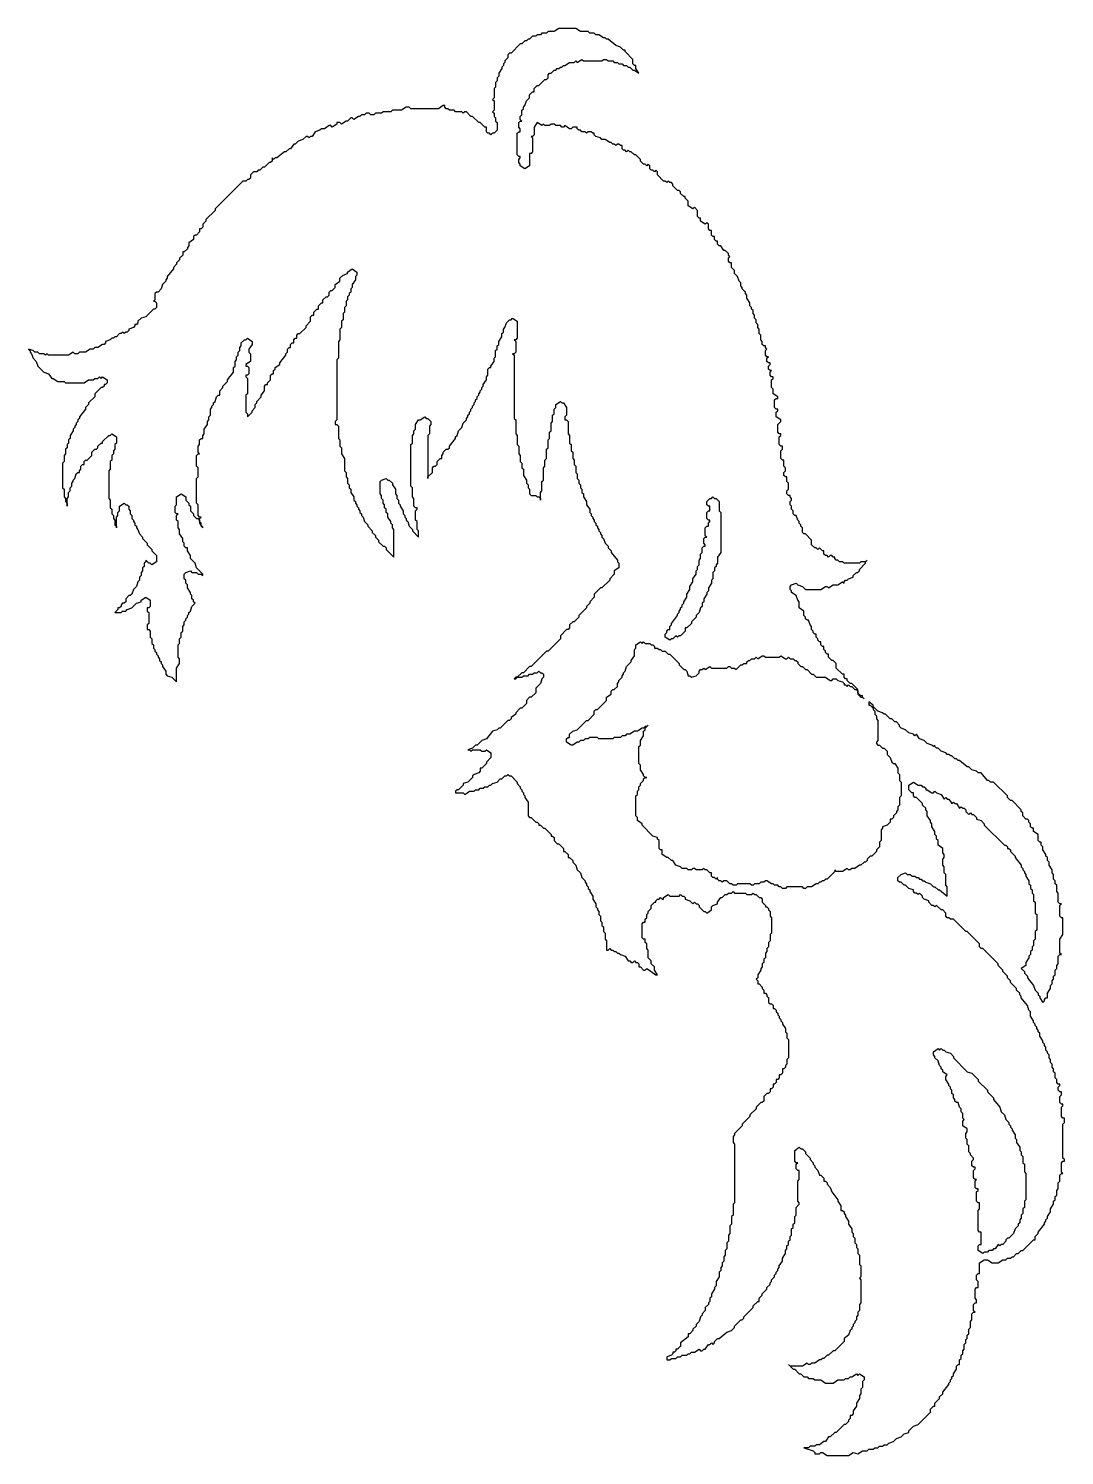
# Model space of a CAD drawing. Header units: millimetres. Extents: x 17.3 to 58, y 17.8 to 73.9.
import ezdxf

# ---------------------------------------------------------------- set-up
doc = ezdxf.new("R2010")
doc.units = ezdxf.units.MM
doc.layers.add('FILL_HAIR', color=7, linetype='Continuous')

msp = doc.modelspace()

# ---------------------------------------------------------------- linework, layer by layer
at = {"layer": 'FILL_HAIR'}
for points in [[(38.117, 73.879), (37.935, 73.758), (37.693, 73.758), (37.632, 73.697), (37.45, 73.697), (37.39, 73.636), (37.268, 73.636), (37.208, 73.576), (37.087, 73.576), (36.965, 73.455), (36.905, 73.455), (36.844, 73.394), (36.784, 73.394), (36.662, 73.273), (36.602, 73.273), (36.238, 72.909), (36.178, 72.909), (36.117, 72.848), (36.117, 72.727), (35.996, 72.606), (35.996, 72.545), (35.935, 72.485), (35.935, 72.424), (35.875, 72.364), (35.875, 72.303), (35.753, 72.121), (35.753, 72), (35.693, 71.939), (35.693, 71.818), (35.632, 71.758), (35.632, 71.576), (35.572, 71.515), (35.572, 71.152), (35.511, 71.091), (35.572, 71.03), (35.572, 70.667), (35.511, 70.606), (35.572, 70.545), (35.572, 70.424), (35.632, 70.364), (35.632, 70.242), (35.693, 70.182), (35.693, 69.879), (35.572, 69.758), (35.511, 69.758), (35.45, 69.697), (35.39, 69.758), (35.329, 69.758), (35.269, 69.818), (35.269, 70), (35.208, 70), (35.026, 70.182), (34.966, 70.182), (34.723, 70.424), (34.663, 70.424), (34.481, 70.606), (34.42, 70.606), (34.36, 70.545), (34.299, 70.606), (34.057, 70.606), (33.996, 70.667), (33.814, 70.667), (33.754, 70.727), (33.693, 70.727), (33.632, 70.788), (33.632, 70.848), (33.572, 70.848), (33.39, 70.727), (32.299, 70.727), (32.239, 70.788), (32.117, 70.788), (31.936, 70.667), (31.572, 70.667), (31.511, 70.606), (31.209, 70.606), (31.148, 70.545), (30.906, 70.545), (30.845, 70.485), (30.724, 70.485), (30.663, 70.545), (30.542, 70.545), (30.481, 70.485), (30.36, 70.485), (30.3, 70.424), (30.239, 70.424), (30.057, 70.303), (29.997, 70.364), (29.936, 70.364), (29.815, 70.242), (29.754, 70.242), (29.572, 70.121), (29.512, 70.182), (29.391, 70.182), (29.391, 70.121), (29.209, 70), (29.148, 70.061), (29.088, 70.061), (28.906, 69.939), (28.785, 69.939), (28.724, 69.879), (28.542, 69.818), (28.421, 69.636), (28.36, 69.636), (28.3, 69.576), (28.239, 69.636), (28.179, 69.636), (28.057, 69.515), (27.876, 69.455), (27.754, 69.333), (27.694, 69.333), (27.573, 69.152), (27.512, 69.152), (27.391, 69.03), (27.33, 69.03), (27.027, 68.788), (26.967, 68.788), (26.906, 68.727), (26.845, 68.788), (26.845, 68.667), (26.785, 68.606), (26.724, 68.606), (26.542, 68.424), (26.482, 68.424), (26.361, 68.303), (26.3, 68.303), (26.239, 68.242), (26.118, 68.242), (25.997, 68.121), (25.997, 68), (25.936, 67.939), (25.876, 67.939), (25.815, 67.879), (25.694, 67.879), (24.603, 66.788), (24.603, 66.727), (24.24, 66.364), (24.24, 66.303), (24.119, 66.182), (24.119, 66.061), (24.058, 66), (23.997, 66), (23.997, 65.879), (23.876, 65.758), (23.816, 65.758), (23.755, 65.697), (23.755, 65.576), (23.573, 65.455), (23.573, 65.333), (23.513, 65.273), (23.513, 65.212), (23.391, 65.091), (23.331, 65.091), (23.331, 64.97), (23.21, 64.848), (23.21, 64.788), (23.088, 64.667), (23.088, 64.606), (22.967, 64.485), (22.967, 64.424), (22.725, 64.121), (22.725, 64.061), (22.664, 64), (22.664, 63.939), (22.543, 63.818), (22.482, 63.636), (22.361, 63.515), (22.301, 63.515), (22.24, 63.455), (22.24, 63.212), (22.179, 63.152), (22.24, 63.152), (22.301, 63.091), (22.301, 62.909), (22.24, 62.848), (22.179, 62.848), (21.876, 62.545), (21.695, 62.485), (21.573, 62.364), (21.573, 62.303), (21.513, 62.242), (21.452, 62.242), (21.452, 62.182), (21.392, 62.121), (21.21, 62.061), (21.21, 62), (21.149, 61.939), (21.089, 61.939), (21.028, 61.879), (20.967, 61.939), (20.907, 61.879), (20.846, 61.879), (20.725, 61.758), (20.664, 61.758), (20.604, 61.697), (20.543, 61.697), (20.483, 61.636), (20.301, 61.576), (20.301, 61.515), (20.24, 61.455), (20.18, 61.455), (19.998, 61.333), (19.877, 61.333), (19.816, 61.273), (19.695, 61.273), (19.513, 61.152), (19.271, 61.152), (19.21, 61.091), (19.089, 61.091), (19.028, 61.152), (18.846, 61.03), (18.059, 61.03), (17.998, 61.091), (17.937, 61.03), (17.877, 61.091), (17.695, 61.091), (17.634, 61.152), (17.513, 61.152), (17.453, 61.212), (17.271, 61.273), (17.331, 61.212), (17.331, 61.152), (17.392, 61.091), (17.453, 60.909), (17.574, 60.788), (17.634, 60.606), (17.877, 60.364), (18.059, 60.303), (18.18, 60.121), (18.24, 60.121), (18.422, 60), (18.665, 60), (18.725, 59.939), (19.452, 59.939), (19.634, 60.061), (19.816, 60.061), (19.877, 60.121), (19.998, 60.121), (20.058, 60.182), (20.119, 60.121), (20.18, 60.182), (20.361, 60.061), (20.361, 59.939), (20.301, 59.879), (20.24, 59.879), (20.24, 59.818), (20.18, 59.758), (20.119, 59.758), (19.877, 59.515), (19.877, 59.394), (19.634, 59.152), (19.634, 59.091), (19.513, 58.97), (19.513, 58.909), (19.271, 58.606), (19.271, 58.545), (19.21, 58.485), (19.21, 58.424), (19.149, 58.364), (19.149, 58.303), (19.089, 58.242), (19.089, 58.182), (19.028, 58.121), (19.028, 58.061), (18.907, 57.879), (18.907, 57.758), (18.846, 57.697), (18.846, 57.576), (18.786, 57.515), (18.786, 57.394), (18.725, 57.333), (18.725, 57.152), (18.665, 57.091), (18.665, 56.848), (18.604, 56.788), (18.604, 55.818), (18.665, 55.758), (18.665, 55.455), (18.725, 55.394), (18.725, 55.273), (18.786, 55.212), (18.786, 55.091), (18.786, 55.394), (18.846, 55.455), (18.846, 55.636), (18.907, 55.697), (18.907, 55.818), (18.968, 55.879), (18.968, 56), (19.028, 56.061), (19.028, 56.121), (19.089, 56.182), (19.149, 56.364), (19.21, 56.424), (19.271, 56.424), (19.271, 56.485), (19.331, 56.545), (19.331, 56.667), (19.392, 56.727), (19.452, 56.727), (19.452, 56.848), (19.513, 56.909), (19.574, 56.909), (19.755, 57.091), (19.755, 57.212), (19.877, 57.333), (19.937, 57.333), (19.998, 57.394), (19.998, 57.455), (20.119, 57.576), (20.18, 57.576), (20.18, 57.636), (20.422, 57.879), (20.483, 57.879), (20.543, 57.939), (20.725, 57.818), (20.725, 57.576), (20.664, 57.515), (20.664, 57.333), (20.604, 57.273), (20.604, 57.152), (20.543, 57.091), (20.543, 56.909), (20.483, 56.848), (20.483, 56.545), (20.422, 56.485), (20.422, 55.394), (20.483, 55.333), (20.483, 55.03), (20.543, 54.97), (20.543, 54.788), (20.604, 54.727), (20.604, 54.606), (20.664, 54.545), (20.664, 54.364), (20.725, 54.303), (20.725, 54.242), (20.725, 54.667), (20.786, 54.727), (20.786, 54.848), (20.846, 54.909), (20.846, 55.091), (21.028, 55.212), (21.089, 55.152), (21.149, 55.152), (21.21, 55.091), (21.21, 54.97), (21.27, 54.909), (21.27, 54.788), (21.331, 54.727), (21.331, 54.606), (21.392, 54.545), (21.392, 54.485), (21.452, 54.424), (21.452, 54.364), (21.513, 54.303), (21.513, 54.242), (21.573, 54.182), (21.634, 54), (21.755, 53.879), (21.755, 53.818), (21.937, 53.636), (21.937, 53.576), (22.119, 53.394), (22.119, 53.333), (22.301, 53.152), (22.301, 52.909), (22.119, 52.788), (22.058, 52.848), (21.998, 52.848), (21.876, 52.97), (21.876, 52.909), (21.816, 52.848), (21.816, 52.727), (21.755, 52.667), (21.755, 52.545), (21.695, 52.485), (21.695, 52.364), (21.634, 52.303), (21.634, 52.182), (21.573, 52.121), (21.513, 51.939), (21.392, 51.818), (21.331, 51.636), (21.27, 51.576), (21.21, 51.576), (21.089, 51.455), (21.089, 51.333), (21.028, 51.273), (20.967, 51.273), (20.907, 51.212), (20.907, 51.152), (20.846, 51.091), (20.786, 51.091), (20.786, 51.03), (20.664, 50.909), (20.907, 50.909), (20.967, 50.97), (21.089, 50.97), (21.149, 51.03), (21.331, 51.091), (21.513, 51.273), (21.695, 51.333), (21.695, 51.394), (21.876, 51.515), (22.058, 51.394), (22.058, 51.152), (21.998, 51.091), (21.937, 51.091), (21.937, 50.97), (21.998, 50.909), (21.998, 50.485), (21.937, 50.424), (21.937, 50.242), (21.998, 50.242), (22.058, 50.182), (22.058, 49.939), (22.119, 49.879), (22.119, 49.697), (22.179, 49.636), (22.179, 49.515), (22.24, 49.455), (22.24, 49.394), (22.301, 49.333), (22.301, 49.273), (22.361, 49.212), (22.361, 49.152), (22.422, 49.091), (22.422, 49.03), (22.482, 48.97), (22.482, 48.909), (22.543, 48.848), (22.543, 48.788), (22.664, 48.606), (22.664, 48.485), (22.725, 48.424), (22.907, 48.364), (23.088, 48.182), (23.088, 48.727), (23.21, 48.909), (23.21, 49.091), (23.149, 49.152), (23.149, 49.636), (23.21, 49.697), (23.21, 49.879), (23.27, 49.939), (23.27, 50.121), (23.331, 50.182), (23.331, 50.364), (23.391, 50.424), (23.391, 50.545), (23.452, 50.606), (23.452, 50.667), (23.513, 50.727), (23.513, 50.788), (23.573, 50.848), (23.573, 50.909), (23.634, 50.97), (23.694, 51.152), (23.816, 51.273), (23.755, 51.333), (23.755, 51.394), (23.694, 51.455), (23.694, 51.576), (23.634, 51.636), (23.634, 51.697), (23.513, 51.879), (23.513, 52), (23.452, 52.061), (23.452, 52.182), (23.391, 52.242), (23.391, 52.424), (23.452, 52.485), (23.634, 52.545), (23.694, 52.485), (23.876, 52.485), (23.937, 52.424), (24.058, 52.424), (24.119, 52.364), (24.119, 52.424), (23.876, 52.667), (23.816, 52.848), (23.634, 53.03), (23.634, 53.152), (23.513, 53.333), (23.513, 53.455), (23.452, 53.455), (23.391, 53.515), (23.391, 53.636), (23.331, 53.697), (23.331, 53.818), (23.21, 54), (23.21, 54.182), (23.149, 54.242), (23.149, 54.485), (23.088, 54.545), (23.088, 54.727), (23.149, 54.788), (23.088, 54.788), (23.028, 54.848), (23.028, 55.091), (23.088, 55.152), (23.088, 55.455), (23.27, 55.576), (23.452, 55.455), (23.452, 55.333), (23.573, 55.212), (23.573, 55.152), (23.634, 55.091), (23.634, 54.909), (23.755, 54.788), (23.755, 54.727), (23.876, 54.606), (23.937, 54.606), (23.997, 54.545), (23.997, 54.424), (24.119, 54.242), (24.058, 54.303), (24.058, 54.424), (23.997, 54.485), (23.997, 54.606), (24.058, 54.667), (23.997, 54.667), (23.937, 54.727), (23.937, 55.152), (23.876, 55.212), (23.876, 56.182), (23.937, 56.242), (23.937, 56.606), (23.876, 56.667), (23.876, 57.091), (23.937, 57.152), (23.997, 57.152), (23.937, 57.212), (23.937, 57.455), (23.997, 57.515), (23.997, 57.697), (24.058, 57.758), (24.119, 57.758), (24.119, 57.879), (24.179, 57.939), (24.179, 58.121), (24.3, 58.303), (24.3, 58.424), (24.361, 58.485), (24.361, 58.606), (24.421, 58.667), (24.421, 58.909), (24.482, 58.97), (24.482, 59.03), (24.543, 59.091), (24.543, 59.152), (24.603, 59.212), (24.664, 59.394), (24.724, 59.455), (24.785, 59.455), (24.785, 59.636), (24.906, 59.758), (24.906, 59.818), (25.088, 60), (25.088, 60.061), (25.33, 60.364), (25.33, 60.545), (25.391, 60.606), (25.391, 60.788), (25.452, 60.848), (25.452, 60.97), (25.512, 61.03), (25.512, 61.152), (25.573, 61.212), (25.573, 61.333), (25.633, 61.394), (25.633, 61.515), (25.755, 61.636), (25.815, 61.636), (25.876, 61.697), (26.058, 61.576), (26.058, 61.455), (25.936, 61.273), (25.936, 61.152), (25.997, 61.091), (25.997, 60.788), (25.815, 60.667), (25.815, 60.606), (25.876, 60.606), (25.936, 60.545), (25.936, 60.303), (25.876, 60.242), (25.815, 60.242), (25.815, 60.182), (25.876, 60.121), (25.876, 59.515), (25.815, 59.455), (25.815, 58.788), (25.876, 58.727), (25.876, 58.606), (26.058, 58.788), (26.058, 58.848), (26.179, 58.97), (26.179, 59.091), (26.239, 59.152), (26.239, 59.212), (26.421, 59.394), (26.421, 59.455), (26.542, 59.636), (26.542, 59.818), (26.603, 59.879), (26.664, 59.879), (26.664, 59.939), (26.785, 60.061), (26.785, 60.242), (26.845, 60.303), (26.906, 60.303), (26.906, 60.424), (26.967, 60.485), (26.967, 60.545), (27.148, 60.667), (27.148, 60.727), (27.391, 61.03), (27.391, 61.091), (27.451, 61.152), (27.451, 61.273), (27.512, 61.333), (27.573, 61.333), (27.573, 61.455), (27.633, 61.515), (27.694, 61.515), (27.694, 61.636), (27.754, 61.697), (27.815, 61.697), (27.815, 61.818), (27.876, 61.879), (27.936, 61.879), (28.179, 62.121), (28.179, 62.182), (28.36, 62.364), (28.36, 62.545), (28.421, 62.606), (28.482, 62.606), (28.482, 62.727), (28.603, 62.848), (28.663, 62.848), (28.663, 62.97), (28.785, 63.091), (28.845, 63.091), (28.845, 63.212), (28.966, 63.333), (29.027, 63.333), (29.088, 63.394), (29.088, 63.515), (29.148, 63.576), (29.209, 63.576), (29.33, 63.697), (29.33, 63.818), (29.512, 63.939), (29.512, 64.061), (29.633, 64.182), (29.815, 64.242), (29.815, 64.303), (29.997, 64.424), (30.178, 64.303), (30.178, 64.182), (30.118, 64.121), (30.118, 64), (29.997, 63.818), (29.997, 63.697), (29.936, 63.636), (29.936, 63.515), (29.875, 63.455), (29.875, 63.394), (29.815, 63.333), (29.815, 63.212), (29.754, 63.152), (29.754, 62.97), (29.694, 62.909), (29.694, 62.727), (29.633, 62.667), (29.633, 62.424), (29.572, 62.364), (29.572, 62.121), (29.512, 62.061), (29.512, 61.636), (29.451, 61.576), (29.451, 60.909), (29.391, 60.848), (29.391, 58.485), (29.33, 58.424), (29.33, 58.303), (29.391, 58.303), (29.451, 58.242), (29.451, 57.758), (29.512, 57.697), (29.512, 57.455), (29.572, 57.394), (29.572, 57.152), (29.694, 56.97), (29.694, 56.485), (29.754, 56.424), (29.754, 56.242), (29.815, 56.182), (29.815, 56), (29.875, 55.939), (29.875, 55.818), (29.936, 55.758), (29.936, 55.636), (30.057, 55.455), (30.057, 55.333), (30.118, 55.273), (30.118, 55.212), (30.178, 55.152), (30.178, 55.091), (30.239, 55.03), (30.239, 54.97), (30.3, 54.909), (30.3, 54.848), (30.36, 54.788), (30.36, 54.727), (30.421, 54.667), (30.481, 54.485), (30.603, 54.364), (30.603, 54.303), (30.784, 54.121), (30.784, 54.061), (30.906, 53.939), (30.906, 53.879), (31.027, 53.758), (31.027, 53.697), (31.209, 53.515), (31.269, 53.515), (31.33, 53.455), (31.33, 53.394), (31.633, 53.091), (31.633, 54.182), (31.572, 54.242), (31.572, 54.364), (31.511, 54.424), (31.511, 54.485), (31.39, 54.667), (31.39, 54.788), (31.33, 54.848), (31.33, 54.97), (31.269, 55.03), (31.269, 55.152), (31.209, 55.212), (31.209, 55.333), (31.148, 55.394), (31.148, 55.515), (31.087, 55.576), (31.087, 56.061), (31.148, 56.121), (31.33, 56.182), (31.39, 56.121), (31.451, 56.121), (31.572, 56), (31.572, 55.939), (31.693, 55.758), (31.693, 55.576), (31.754, 55.515), (31.754, 55.394), (31.814, 55.333), (31.814, 55.212), (31.875, 55.152), (31.875, 55.091), (31.996, 54.909), (31.996, 54.788), (32.057, 54.727), (32.057, 54.667), (32.117, 54.606), (32.117, 54.545), (32.178, 54.485), (32.239, 54.303), (32.36, 54.182), (32.36, 54.121), (32.602, 53.879), (32.602, 54.121), (32.542, 54.182), (32.542, 54.485), (32.481, 54.545), (32.481, 54.909), (32.542, 54.97), (32.542, 55.03), (32.481, 55.03), (32.42, 55.091), (32.42, 55.394), (32.36, 55.455), (32.36, 55.818), (32.299, 55.879), (32.299, 57.515), (32.36, 57.576), (32.36, 57.879), (32.42, 57.939), (32.42, 58.061), (32.481, 58.121), (32.481, 58.303), (32.602, 58.485), (32.663, 58.485), (32.845, 58.606), (32.905, 58.545), (32.966, 58.545), (33.087, 58.424), (33.087, 58.303), (33.026, 58.242), (33.026, 57.939), (32.966, 57.879), (32.966, 56.182), (32.966, 56.242), (33.148, 56.424), (33.148, 56.606), (33.208, 56.667), (33.269, 56.667), (33.329, 56.727), (33.329, 56.848), (33.451, 56.97), (33.511, 56.97), (33.511, 57.091), (33.572, 57.152), (33.572, 57.212), (33.693, 57.333), (33.754, 57.333), (33.814, 57.394), (33.814, 57.455), (34.057, 57.758), (34.057, 57.818), (34.117, 57.879), (34.178, 58.061), (34.299, 58.182), (34.36, 58.364), (34.481, 58.485), (34.481, 58.545), (34.541, 58.606), (34.541, 58.667), (34.602, 58.727), (34.602, 58.788), (34.663, 58.848), (34.663, 58.909), (34.723, 58.97), (34.723, 59.03), (34.784, 59.091), (34.784, 59.152), (34.844, 59.212), (34.844, 59.273), (34.905, 59.333), (34.905, 59.394), (34.966, 59.455), (34.966, 59.515), (35.026, 59.576), (35.026, 59.636), (35.087, 59.697), (35.087, 59.758), (35.147, 59.818), (35.147, 59.879), (35.269, 60.061), (35.269, 60.182), (35.329, 60.242), (35.329, 60.485), (35.39, 60.545), (35.45, 60.545), (35.45, 60.606), (35.572, 60.788), (35.572, 60.909), (35.632, 60.97), (35.632, 61.212), (35.693, 61.273), (35.693, 61.394), (35.753, 61.455), (35.753, 61.576), (35.875, 61.758), (35.875, 61.879), (35.935, 61.939), (35.935, 62.061), (35.996, 62.121), (36.056, 62.303), (36.178, 62.424), (36.238, 62.424), (36.299, 62.485), (36.481, 62.364), (36.481, 61.697), (36.42, 61.636), (36.359, 61.636), (36.42, 61.576), (36.42, 61.152), (36.359, 61.091), (36.299, 61.091), (36.359, 61.03), (36.359, 58.545), (36.42, 58.485), (36.42, 57.939), (36.481, 57.879), (36.481, 57.515), (36.541, 57.455), (36.541, 57.152), (36.602, 57.091), (36.602, 56.848), (36.662, 56.788), (36.662, 56.606), (36.723, 56.545), (36.723, 56.303), (36.844, 56.121), (36.844, 56), (36.905, 55.939), (36.905, 55.818), (36.965, 55.758), (36.965, 55.576), (37.026, 55.515), (37.208, 55.515), (37.268, 55.455), (37.329, 55.455), (37.39, 55.394), (37.39, 55.333), (37.39, 55.636), (37.45, 55.697), (37.45, 56.061), (37.511, 56.121), (37.511, 56.606), (37.571, 56.667), (37.571, 56.909), (37.632, 56.97), (37.632, 57.333), (37.693, 57.394), (37.693, 57.697), (37.753, 57.758), (37.753, 58), (37.814, 58.061), (37.814, 58.364), (37.874, 58.424), (37.874, 58.667), (37.935, 58.727), (37.935, 58.909), (37.996, 58.97), (37.996, 59.091), (38.177, 59.212), (38.238, 59.152), (38.299, 59.152), (38.42, 58.97), (38.42, 58.667), (38.359, 58.606), (38.359, 58.485), (38.42, 58.485), (38.48, 58.424), (38.48, 57.939), (38.541, 57.879), (38.541, 57.576), (38.601, 57.515), (38.601, 57.273), (38.662, 57.212), (38.662, 56.97), (38.723, 56.909), (38.723, 56.727), (38.783, 56.667), (38.783, 56.424), (38.844, 56.364), (38.844, 56.182), (38.904, 56.121), (38.904, 56), (38.965, 55.939), (38.965, 55.818), (39.026, 55.758), (39.026, 55.636), (39.086, 55.576), (39.086, 55.455), (39.207, 55.273), (39.207, 55.152), (39.329, 54.97), (39.329, 54.848), (39.389, 54.788), (39.389, 54.727), (39.45, 54.667), (39.45, 54.606), (39.51, 54.545), (39.51, 54.485), (39.571, 54.424), (39.571, 54.364), (39.632, 54.303), (39.632, 54.242), (39.692, 54.182), (39.692, 54.121), (39.753, 54.061), (39.753, 54), (39.813, 53.939), (39.813, 53.879), (39.874, 53.818), (39.935, 53.636), (40.056, 53.515), (40.056, 53.455), (40.177, 53.333), (40.177, 53.273), (40.419, 52.97), (40.419, 52.909), (40.48, 52.848), (40.48, 52.667), (40.298, 52.545), (40.298, 52.424), (40.116, 52.242), (40.116, 52.182), (39.813, 51.879), (39.753, 51.879), (39.51, 51.636), (39.51, 51.515), (39.329, 51.333), (39.329, 51.273), (39.207, 51.152), (39.207, 51.091), (38.904, 50.788), (38.904, 50.727), (38.723, 50.545), (38.662, 50.545), (38.541, 50.424), (38.541, 50.303), (38.48, 50.242), (38.42, 50.242), (38.177, 50), (38.177, 49.879), (37.693, 49.394), (37.632, 49.394), (37.026, 48.788), (36.965, 48.788), (36.723, 48.545), (36.662, 48.545), (36.481, 48.364), (36.42, 48.364), (36.359, 48.303), (36.42, 48.303), (36.481, 48.364), (36.662, 48.364), (36.723, 48.424), (36.905, 48.424), (36.965, 48.485), (37.087, 48.485), (37.147, 48.545), (37.268, 48.545), (37.329, 48.606), (37.39, 48.545), (37.45, 48.545), (37.511, 48.485), (37.511, 48.364), (37.45, 48.303), (37.39, 48.121), (37.208, 47.939), (37.208, 47.758), (37.026, 47.576), (36.965, 47.576), (36.844, 47.455), (36.844, 47.333), (36.662, 47.152), (36.602, 47.152), (36.42, 46.97), (36.42, 46.909), (36.238, 46.788), (36.238, 46.727), (36.178, 46.667), (36.117, 46.667), (35.814, 46.364), (35.753, 46.364), (35.693, 46.303), (35.511, 46.242), (35.269, 45.939), (35.087, 45.879), (34.905, 45.697), (34.844, 45.697), (34.723, 45.576), (34.541, 45.515), (34.602, 45.515), (34.663, 45.455), (34.723, 45.515), (35.026, 45.515), (35.087, 45.455), (35.208, 45.455), (35.269, 45.515), (35.45, 45.394), (35.45, 45.212), (35.269, 45.03), (35.269, 44.97), (35.087, 44.788), (35.026, 44.788), (35.026, 44.667), (34.966, 44.606), (34.784, 44.545), (34.723, 44.485), (34.723, 44.424), (34.541, 44.242), (34.36, 44.182), (34.36, 44.121), (34.178, 43.939), (34.117, 43.939), (34.057, 43.879), (34.057, 43.818), (34.36, 43.818), (34.42, 43.758), (34.602, 43.879), (34.784, 43.879), (34.844, 43.939), (34.966, 43.939), (35.026, 44), (35.147, 44), (35.208, 44.061), (35.329, 44.061), (35.39, 44.121), (35.45, 44.121), (35.511, 44.182), (35.693, 44.242), (35.814, 44.364), (35.875, 44.364), (35.996, 44.485), (36.056, 44.485), (36.117, 44.545), (36.178, 44.485), (36.238, 44.485), (36.481, 44.242), (36.481, 44.182), (36.602, 44.061), (36.602, 44), (36.662, 43.939), (36.662, 43.879), (36.723, 43.818), (36.723, 43.758), (36.784, 43.697), (36.784, 43.636), (36.905, 43.455), (36.905, 42.909), (36.965, 42.848), (37.026, 42.848), (37.208, 42.667), (37.268, 42.667), (37.329, 42.606), (37.329, 42.545), (37.39, 42.545), (37.511, 42.424), (37.571, 42.424), (37.814, 42.182), (37.814, 42.121), (37.874, 42.121), (37.935, 42.061), (37.935, 41.939), (38.056, 41.818), (38.117, 41.818), (38.299, 41.636), (38.299, 41.515), (38.359, 41.515), (38.48, 41.394), (38.48, 41.273), (38.541, 41.273), (38.662, 41.152), (38.662, 41.091), (38.783, 40.97), (38.844, 40.788), (38.965, 40.667), (39.026, 40.485), (39.147, 40.364), (39.147, 40.303), (39.207, 40.242), (39.207, 40.182), (39.268, 40.121), (39.268, 40.061), (39.329, 40), (39.329, 39.939), (39.45, 39.758), (39.45, 39.636), (39.571, 39.455), (39.571, 39.333), (39.632, 39.273), (39.632, 39.212), (39.692, 39.152), (39.692, 39.03), (39.753, 38.97), (39.753, 38.788), (39.813, 38.727), (39.813, 38.606), (39.874, 38.545), (39.874, 38.364), (39.935, 38.303), (39.935, 38.061), (39.995, 38), (39.995, 37.636), (40.056, 37.636), (40.116, 37.697), (40.177, 37.636), (40.238, 37.636), (40.298, 37.576), (40.359, 37.576), (40.419, 37.515), (40.48, 37.515), (40.541, 37.455), (40.722, 37.394), (40.844, 37.212), (40.904, 37.212), (40.965, 37.152), (41.025, 37.152), (41.086, 37.212), (41.147, 37.152), (41.207, 37.152), (41.268, 37.091), (41.268, 36.97), (41.328, 36.97), (41.45, 36.848), (41.51, 36.848), (41.571, 36.909), (41.934, 36.667), (41.995, 36.667), (41.874, 36.848), (41.874, 36.97), (41.753, 37.091), (41.753, 37.212), (41.631, 37.333), (41.631, 37.636), (41.571, 37.697), (41.571, 37.879), (41.51, 37.939), (41.51, 38.061), (41.45, 38.061), (41.389, 38.121), (41.389, 38.667), (41.45, 38.727), (41.51, 38.727), (41.51, 38.848), (41.571, 38.909), (41.571, 39.03), (41.631, 39.091), (41.631, 39.152), (41.753, 39.273), (41.753, 39.394), (41.874, 39.515), (41.934, 39.515), (41.934, 39.576), (41.995, 39.636), (42.056, 39.636), (42.116, 39.697), (42.177, 39.636), (42.237, 39.636), (42.237, 39.697), (42.419, 39.818), (42.48, 39.758), (42.843, 39.758), (42.904, 39.818), (42.965, 39.758), (43.025, 39.758), (43.086, 39.697), (43.086, 39.636), (43.268, 39.576), (43.389, 39.455), (43.449, 39.515), (43.51, 39.455), (43.571, 39.455), (43.631, 39.394), (43.631, 39.333), (43.813, 39.152), (43.874, 39.152), (43.934, 39.091), (44.116, 39.212), (44.116, 39.333), (44.177, 39.394), (44.358, 39.455), (44.358, 39.515), (44.48, 39.697), (44.54, 39.697), (44.661, 39.818), (44.722, 39.818), (44.783, 39.879), (44.904, 39.879), (44.964, 39.939), (45.025, 39.879), (45.449, 39.879), (45.51, 39.818), (45.691, 39.818), (45.752, 39.879), (45.813, 39.818), (45.873, 39.818), (45.994, 39.697), (46.055, 39.697), (46.116, 39.636), (46.116, 39.515), (46.237, 39.394), (46.237, 39.333), (46.297, 39.333), (46.358, 39.273), (46.358, 39.212), (46.419, 39.152), (46.419, 38.97), (46.479, 38.909), (46.479, 38.303), (46.419, 38.242), (46.419, 38), (46.358, 37.939), (46.358, 37.758), (46.297, 37.697), (46.297, 37.576), (46.237, 37.515), (46.237, 37.333), (46.176, 37.273), (46.176, 37.152), (46.116, 37.091), (46.116, 36.97), (46.055, 36.909), (46.055, 36.848), (45.934, 36.667), (45.934, 36.545), (45.873, 36.485), (45.934, 36.424), (45.934, 36.303), (45.994, 36.303), (46.116, 36.182), (46.116, 36.121), (46.176, 36.061), (46.176, 35.939), (46.237, 35.939), (46.297, 35.879), (46.297, 35.818), (46.358, 35.758), (46.358, 35.576), (46.419, 35.515), (46.479, 35.515), (46.54, 35.455), (46.54, 35.333), (46.6, 35.333), (46.661, 35.273), (46.661, 35.212), (46.722, 35.152), (46.722, 35.091), (46.782, 35.03), (46.782, 34.97), (46.843, 34.909), (46.843, 34.848), (46.903, 34.788), (46.903, 34.727), (47.025, 34.545), (47.025, 34.424), (47.085, 34.364), (47.085, 34.182), (47.146, 34.121), (47.146, 33.394), (47.085, 33.333), (47.085, 33.152), (47.025, 33.091), (47.025, 33.03), (46.964, 32.97), (46.903, 32.97), (46.903, 32.788), (46.843, 32.727), (46.782, 32.727), (46.782, 32.606), (46.722, 32.545), (46.661, 32.545), (46.661, 32.424), (46.6, 32.364), (46.54, 32.364), (46.54, 32.242), (46.479, 32.182), (46.419, 32.182), (46.419, 32.061), (46.358, 32), (46.297, 32), (46.176, 31.879), (46.176, 31.697), (46.116, 31.636), (46.055, 31.636), (45.873, 31.455), (45.873, 31.394), (45.631, 31.152), (45.631, 31.091), (45.328, 30.788), (45.328, 30.727), (45.025, 30.424), (45.025, 30.364), (44.964, 30.303), (44.964, 30.061), (45.025, 30), (45.025, 27.697), (44.964, 27.636), (44.964, 27.212), (44.904, 27.152), (44.904, 26.848), (44.843, 26.788), (44.843, 26.485), (44.783, 26.424), (44.783, 26.182), (44.722, 26.121), (44.722, 25.879), (44.661, 25.818), (44.661, 25.636), (44.601, 25.576), (44.601, 25.394), (44.54, 25.333), (44.54, 25.212), (44.48, 25.152), (44.48, 25.03), (44.419, 24.97), (44.419, 24.788), (44.298, 24.606), (44.298, 24.424), (44.237, 24.364), (44.237, 24.303), (44.116, 24.121), (44.116, 24), (44.055, 23.939), (44.055, 23.818), (43.995, 23.758), (43.995, 23.697), (43.874, 23.576), (43.874, 23.455), (43.752, 23.333), (43.752, 23.273), (43.692, 23.212), (43.631, 23.03), (43.51, 22.909), (43.51, 22.848), (43.389, 22.727), (43.389, 22.667), (43.268, 22.545), (43.207, 22.545), (43.207, 22.424), (42.904, 22.182), (42.904, 22.061), (42.783, 21.939), (42.722, 21.939), (42.722, 21.879), (42.662, 21.818), (42.601, 21.818), (42.601, 21.758), (42.54, 21.697), (42.359, 21.636), (42.359, 21.515), (42.48, 21.515), (42.54, 21.576), (42.722, 21.576), (42.783, 21.636), (42.904, 21.636), (42.965, 21.697), (43.146, 21.697), (43.207, 21.758), (43.268, 21.758), (43.328, 21.818), (43.449, 21.818), (43.631, 21.939), (43.692, 21.879), (43.752, 21.879), (43.813, 21.939), (43.874, 21.939), (43.995, 22.121), (44.055, 22.121), (44.116, 22.182), (44.177, 22.121), (44.237, 22.182), (44.237, 22.242), (44.358, 22.364), (44.419, 22.364), (44.722, 22.606), (44.904, 22.667), (45.025, 22.788), (45.025, 22.848), (45.267, 23.091), (45.328, 23.091), (45.389, 23.152), (45.389, 23.212), (45.752, 23.576), (45.752, 23.636), (45.934, 23.818), (45.994, 23.818), (45.994, 23.939), (46.116, 24.061), (46.116, 24.121), (46.297, 24.303), (46.297, 24.364), (46.419, 24.485), (46.419, 24.545), (46.479, 24.606), (46.479, 24.667), (46.6, 24.788), (46.6, 24.848), (46.661, 24.909), (46.661, 24.97), (46.722, 25.03), (46.722, 25.091), (46.782, 25.152), (46.782, 25.212), (46.903, 25.394), (46.903, 25.515), (47.025, 25.697), (47.025, 25.818), (47.085, 25.879), (47.085, 26), (47.146, 26.061), (47.146, 26.182), (47.206, 26.242), (47.206, 26.364), (47.267, 26.424), (47.267, 26.667), (47.328, 26.727), (47.328, 26.848), (47.388, 26.909), (47.388, 27.152), (47.449, 27.212), (47.449, 27.515), (47.57, 27.636), (47.57, 27.697), (47.509, 27.758), (47.509, 28.545), (47.57, 28.606), (47.57, 28.97), (47.509, 28.97), (47.449, 29.03), (47.449, 29.212), (47.509, 29.273), (47.449, 29.273), (47.388, 29.333), (47.388, 29.758), (47.57, 29.879), (47.631, 29.818), (47.691, 29.818), (47.812, 29.697), (47.812, 29.636), (47.994, 29.455), (47.994, 29.394), (48.115, 29.273), (48.115, 29.212), (48.176, 29.152), (48.176, 29.091), (48.297, 28.97), (48.358, 28.788), (48.418, 28.788), (48.54, 28.667), (48.54, 28.545), (48.6, 28.545), (48.661, 28.485), (48.661, 28.424), (48.782, 28.303), (48.843, 28.121), (49.085, 27.818), (49.085, 27.758), (49.206, 27.576), (49.206, 27.394), (49.267, 27.394), (49.327, 27.333), (49.327, 27.273), (49.388, 27.212), (49.388, 27.152), (49.509, 26.97), (49.509, 26.848), (49.63, 26.667), (49.63, 26.545), (49.691, 26.485), (49.691, 26.364), (49.752, 26.303), (49.752, 26.121), (49.812, 26.061), (49.812, 25.939), (49.873, 25.879), (49.873, 25.697), (49.933, 25.636), (49.933, 25.273), (49.994, 25.212), (49.994, 24.788), (49.933, 24.727), (49.994, 24.667), (49.994, 23.758), (49.933, 23.697), (49.933, 23.455), (49.873, 23.394), (49.873, 23.273), (49.812, 23.212), (49.812, 23.091), (49.752, 23.03), (49.752, 22.97), (49.691, 22.909), (49.691, 22.848), (49.63, 22.788), (49.63, 22.727), (49.57, 22.667), (49.509, 22.485), (49.327, 22.364), (49.327, 22.242), (48.964, 21.879), (48.903, 21.879), (48.721, 21.697), (48.661, 21.697), (48.54, 21.576), (48.479, 21.576), (48.418, 21.515), (48.358, 21.515), (48.176, 21.394), (48.055, 21.394), (47.994, 21.333), (47.934, 21.333), (47.873, 21.394), (47.691, 21.273), (47.206, 21.273), (47.146, 21.333), (47.328, 21.152), (47.388, 21.152), (47.57, 20.97), (47.631, 20.97), (47.752, 20.848), (47.873, 20.848), (47.934, 20.788), (48.115, 20.788), (48.176, 20.727), (48.418, 20.727), (48.6, 20.606), (48.903, 20.606), (49.085, 20.727), (49.327, 20.727), (49.388, 20.788), (49.509, 20.788), (49.57, 20.848), (49.63, 20.848), (49.812, 20.97), (49.873, 20.909), (49.933, 20.97), (50.115, 20.848), (50.115, 20.727), (50.055, 20.667), (50.055, 20.424), (49.994, 20.364), (49.994, 20.182), (49.933, 20.121), (49.933, 20), (49.812, 19.818), (49.812, 19.697), (49.691, 19.515), (49.691, 19.394), (49.63, 19.333), (49.57, 19.333), (49.57, 19.212), (49.509, 19.152), (49.509, 19.091), (49.388, 18.97), (49.327, 18.97), (49.024, 18.667), (48.964, 18.667), (48.782, 18.485), (48.721, 18.485), (48.6, 18.303), (48.54, 18.303), (48.358, 18.182), (48.237, 18.182), (48.176, 18.121), (47.994, 18.121), (47.934, 18.061), (47.752, 18.061), (48.115, 17.939), (48.176, 17.879), (48.176, 17.818), (48.358, 17.818), (48.418, 17.879), (48.479, 17.879), (48.661, 17.758), (49.509, 17.758), (49.691, 17.879), (49.873, 17.818), (50.055, 17.939), (50.236, 17.939), (50.297, 18), (50.479, 18), (50.539, 18.061), (50.661, 18.061), (50.721, 18.121), (50.842, 18.121), (50.903, 18.182), (51.024, 18.182), (51.085, 18.242), (51.267, 18.303), (51.388, 18.424), (51.57, 18.485), (51.691, 18.606), (51.873, 18.667), (51.873, 18.727), (52.054, 18.909), (52.236, 18.97), (52.721, 19.455), (52.721, 19.576), (52.842, 19.697), (52.903, 19.697), (52.903, 19.818), (53.084, 20), (53.084, 20.061), (53.206, 20.182), (53.206, 20.242), (53.448, 20.545), (53.448, 20.606), (53.509, 20.667), (53.509, 20.727), (53.569, 20.788), (53.569, 20.848), (53.63, 20.909), (53.63, 20.97), (53.751, 21.152), (53.751, 21.273), (53.812, 21.333), (53.872, 21.333), (53.872, 21.515), (53.933, 21.576), (53.933, 21.697), (53.993, 21.758), (53.993, 21.879), (54.054, 21.939), (54.054, 22.121), (54.115, 22.182), (54.115, 22.303), (54.175, 22.364), (54.175, 22.485), (54.236, 22.545), (54.236, 22.727), (54.296, 22.788), (54.296, 23.03), (54.357, 23.091), (54.357, 23.333), (54.418, 23.394), (54.478, 23.394), (54.418, 23.455), (54.418, 23.697), (54.478, 23.758), (54.539, 23.758), (54.539, 23.879), (54.478, 23.939), (54.478, 24.303), (54.539, 24.364), (54.599, 24.364), (54.599, 24.606), (54.539, 24.667), (54.539, 24.848), (54.599, 24.909), (54.66, 24.909), (54.66, 25.333), (54.842, 25.455), (54.963, 25.455), (55.145, 25.333), (55.387, 25.333), (55.569, 25.455), (55.69, 25.455), (55.751, 25.515), (55.872, 25.515), (55.933, 25.576), (55.993, 25.576), (56.114, 25.697), (56.175, 25.697), (56.296, 25.818), (56.357, 25.818), (56.781, 26.242), (56.842, 26.242), (56.842, 26.364), (56.963, 26.485), (56.963, 26.545), (57.205, 26.848), (57.205, 26.909), (57.266, 26.97), (57.266, 27.03), (57.326, 27.091), (57.326, 27.152), (57.448, 27.333), (57.448, 27.455), (57.569, 27.636), (57.569, 27.758), (57.629, 27.818), (57.629, 27.939), (57.69, 28), (57.69, 28.182), (57.751, 28.242), (57.751, 28.485), (57.811, 28.545), (57.811, 28.788), (57.872, 28.848), (57.932, 28.848), (57.872, 28.909), (57.872, 29.273), (57.932, 29.333), (57.993, 29.333), (57.993, 29.394), (57.932, 29.455), (57.932, 30.788), (57.993, 30.848), (57.993, 31.03), (57.932, 31.03), (57.872, 31.091), (57.872, 31.455), (57.932, 31.515), (57.932, 31.576), (57.872, 31.576), (57.811, 31.636), (57.811, 31.879), (57.872, 31.939), (57.872, 32.061), (57.811, 32.061), (57.751, 32.121), (57.751, 32.242), (57.811, 32.303), (57.811, 32.364), (57.751, 32.364), (57.69, 32.424), (57.69, 32.545), (57.629, 32.606), (57.629, 32.788), (57.569, 32.848), (57.569, 32.97), (57.508, 33.03), (57.508, 33.152), (57.448, 33.212), (57.448, 33.333), (57.387, 33.394), (57.387, 33.515), (57.326, 33.576), (57.326, 33.636), (57.266, 33.697), (57.266, 33.818), (57.205, 33.879), (57.205, 33.939), (57.145, 34), (57.145, 34.061), (57.023, 34.242), (57.023, 34.364), (56.963, 34.424), (56.963, 34.485), (56.902, 34.545), (56.902, 34.606), (56.842, 34.667), (56.842, 34.727), (56.781, 34.788), (56.781, 34.848), (56.66, 35.03), (56.66, 35.212), (56.599, 35.273), (56.539, 35.455), (56.296, 35.758), (56.296, 35.818), (56.236, 35.879), (56.236, 35.939), (56.114, 36.061), (56.114, 36.121), (55.872, 36.364), (55.872, 36.424), (55.751, 36.545), (55.751, 36.606), (55.569, 36.788), (55.569, 36.848), (55.387, 37.03), (55.387, 37.091), (54.781, 37.697), (54.721, 37.697), (54.66, 37.758), (54.66, 37.879), (54.175, 38.364), (54.115, 38.364), (53.63, 38.848), (53.509, 38.848), (53.448, 38.909), (53.387, 38.909), (53.327, 38.97), (53.327, 39.091), (53.206, 39.212), (53.145, 39.212), (52.963, 39.394), (52.903, 39.333), (52.842, 39.394), (52.781, 39.394), (52.66, 39.515), (52.66, 39.576), (52.479, 39.636), (52.418, 39.697), (52.418, 39.758), (52.297, 39.879), (52.236, 39.818), (52.176, 39.879), (52.115, 39.879), (52.054, 39.939), (52.054, 40), (51.873, 40.061), (51.751, 40.182), (51.691, 40.182), (51.57, 40.303), (51.509, 40.303), (51.448, 40.364), (51.448, 40.485), (51.57, 40.606), (51.751, 40.667), (51.812, 40.606), (51.933, 40.606), (51.994, 40.545), (52.115, 40.545), (52.176, 40.485), (52.236, 40.485), (52.297, 40.424), (52.357, 40.424), (52.418, 40.364), (52.479, 40.364), (52.539, 40.303), (52.721, 40.242), (52.842, 40.121), (52.903, 40.121), (53.024, 40), (53.084, 40), (53.387, 39.758), (53.387, 40.121), (53.327, 40.182), (53.327, 40.606), (53.266, 40.667), (53.266, 40.909), (53.206, 40.97), (53.206, 41.212), (53.266, 41.273), (53.266, 41.394), (53.206, 41.455), (53.206, 41.636), (53.024, 41.758), (53.024, 41.939), (52.963, 42), (52.963, 42.121), (52.903, 42.182), (52.903, 42.303), (52.781, 42.485), (52.781, 42.606), (52.721, 42.667), (52.721, 42.727), (52.6, 42.909), (52.6, 43.091), (52.539, 43.152), (52.539, 43.212), (52.418, 43.333), (52.418, 43.394), (52.176, 43.636), (52.115, 43.636), (52.054, 43.697), (52.054, 43.818), (51.994, 43.818), (51.873, 43.939), (51.873, 44.121), (52.054, 44.242), (52.236, 44.121), (52.357, 44.121), (52.418, 44.061), (52.479, 44.061), (52.539, 44), (52.539, 43.939), (52.6, 43.939), (52.781, 43.818), (52.842, 43.818), (52.903, 43.879), (52.963, 43.818), (53.145, 43.758), (53.266, 43.576), (53.327, 43.636), (53.387, 43.576), (53.448, 43.576), (53.569, 43.394), (53.63, 43.455), (53.69, 43.394), (53.751, 43.394), (53.872, 43.212), (53.933, 43.273), (53.993, 43.212), (54.054, 43.212), (54.115, 43.152), (54.115, 43.091), (54.236, 42.97), (54.296, 43.03), (54.357, 42.97), (54.418, 42.97), (54.539, 42.848), (54.539, 42.788), (54.721, 42.727), (54.842, 42.606), (54.842, 42.545), (55.63, 41.758), (55.69, 41.758), (55.751, 41.697), (55.751, 41.636), (55.811, 41.636), (55.872, 41.576), (55.872, 41.515), (56.054, 41.333), (56.054, 41.273), (56.296, 40.97), (56.296, 40.909), (56.357, 40.848), (56.357, 40.788), (56.417, 40.727), (56.417, 40.667), (56.478, 40.606), (56.478, 40.545), (56.599, 40.364), (56.599, 40.242), (56.66, 40.182), (56.66, 40.061), (56.72, 40), (56.72, 39.879), (56.781, 39.818), (56.781, 39.576), (56.842, 39.515), (56.842, 39.091), (56.902, 39.03), (56.902, 38.424), (56.842, 38.364), (56.842, 38.061), (56.781, 38), (56.781, 37.818), (56.72, 37.758), (56.72, 37.636), (56.66, 37.576), (56.66, 37.455), (56.599, 37.394), (56.599, 37.333), (56.478, 37.152), (56.478, 37.03), (56.296, 36.909), (56.417, 36.788), (56.417, 36.727), (56.539, 36.606), (56.539, 36.545), (56.781, 36.242), (56.842, 36.061), (56.963, 35.939), (56.963, 35.879), (57.023, 35.818), (57.023, 35.758), (57.145, 35.576), (57.205, 35.636), (57.205, 35.697), (57.266, 35.758), (57.326, 35.758), (57.326, 35.939), (57.448, 36.121), (57.448, 36.242), (57.508, 36.303), (57.508, 36.424), (57.569, 36.485), (57.569, 36.606), (57.629, 36.667), (57.629, 36.848), (57.69, 36.909), (57.69, 37.03), (57.751, 37.091), (57.751, 37.394), (57.811, 37.455), (57.872, 37.455), (57.811, 37.515), (57.811, 38.061), (57.932, 38.242), (57.932, 38.909), (57.872, 38.909), (57.811, 38.97), (57.811, 39.394), (57.872, 39.455), (57.811, 39.455), (57.751, 39.515), (57.751, 39.879), (57.69, 39.939), (57.69, 40.182), (57.629, 40.242), (57.629, 40.364), (57.569, 40.424), (57.569, 40.606), (57.508, 40.667), (57.508, 40.788), (57.387, 40.97), (57.387, 41.091), (57.326, 41.152), (57.326, 41.273), (57.266, 41.333), (57.266, 41.394), (57.145, 41.576), (57.145, 41.697), (57.084, 41.758), (57.084, 41.879), (57.023, 41.879), (56.963, 41.939), (56.963, 42.182), (56.781, 42.303), (56.781, 42.424), (56.72, 42.424), (56.66, 42.485), (56.66, 42.606), (56.599, 42.667), (56.599, 42.727), (56.539, 42.788), (56.478, 42.788), (56.357, 42.909), (56.357, 43.03), (56.296, 43.091), (56.296, 43.152), (55.933, 43.515), (55.872, 43.515), (55.751, 43.636), (55.751, 43.697), (55.205, 44.242), (55.084, 44.242), (55.024, 44.303), (54.963, 44.303), (54.721, 44.606), (54.599, 44.606), (54.539, 44.667), (54.357, 44.727), (54.236, 44.848), (54.175, 44.848), (53.872, 45.091), (53.812, 45.091), (53.751, 45.152), (53.69, 45.152), (53.569, 45.273), (53.509, 45.273), (53.448, 45.333), (53.387, 45.333), (53.327, 45.394), (53.145, 45.455), (53.024, 45.576), (52.963, 45.576), (52.903, 45.636), (52.903, 45.697), (52.842, 45.636), (52.781, 45.697), (52.6, 45.758), (52.479, 45.879), (52.297, 45.939), (52.176, 46.121), (52.115, 46.061), (52.054, 46.121), (51.873, 46.182), (51.751, 46.303), (51.57, 46.364), (51.509, 46.424), (51.509, 46.485), (51.388, 46.606), (51.327, 46.606), (51.206, 46.727), (51.145, 46.727), (50.964, 46.909), (50.903, 46.909), (50.842, 46.97), (50.661, 47.03), (50.479, 47.212), (50.479, 47.273), (50.297, 47.394), (50.297, 47.273), (50.358, 47.273), (50.479, 47.152), (50.479, 47.091), (50.539, 47.03), (50.539, 46.909), (50.6, 46.848), (50.6, 46.727), (50.661, 46.667), (50.661, 45.879), (50.6, 45.818), (50.6, 45.758), (50.661, 45.697), (50.721, 45.697), (50.842, 45.576), (50.903, 45.576), (51.024, 45.455), (51.024, 45.333), (51.145, 45.212), (51.206, 45.03), (51.267, 44.97), (51.327, 44.97), (51.448, 44.788), (51.448, 44.606), (51.509, 44.545), (51.509, 44.303), (51.57, 44.242), (51.57, 43.697), (51.509, 43.636), (51.509, 43.333), (51.448, 43.273), (51.448, 43.152), (51.388, 43.091), (51.388, 43.03), (51.267, 42.909), (51.267, 42.848), (51.206, 42.788), (51.145, 42.788), (51.145, 42.667), (51.024, 42.545), (50.842, 42.485), (50.842, 42.424), (50.782, 42.364), (50.782, 41.939), (50.721, 41.879), (50.721, 41.697), (50.6, 41.576), (50.6, 41.515), (50.418, 41.333), (50.358, 41.333), (50.236, 41.212), (50.236, 41.152), (50.176, 41.091), (50.115, 41.091), (49.994, 40.97), (49.933, 40.97), (49.752, 40.848), (49.63, 40.848), (49.57, 40.788), (49.509, 40.788), (49.449, 40.848), (49.267, 40.727), (49.024, 40.727), (48.964, 40.788), (48.964, 40.727), (48.661, 40.424), (48.6, 40.424), (48.54, 40.364), (48.479, 40.364), (48.418, 40.303), (48.358, 40.303), (48.297, 40.242), (48.237, 40.242), (48.055, 40.121), (47.873, 40.121), (47.812, 40.061), (47.752, 40.061), (47.691, 40.121), (47.085, 40.121), (47.025, 40.061), (46.903, 40.061), (46.843, 40.121), (46.782, 40.121), (46.722, 40.182), (46.6, 40.182), (46.54, 40.242), (46.479, 40.242), (46.297, 40.364), (46.237, 40.364), (46.176, 40.303), (46.055, 40.303), (45.994, 40.242), (45.813, 40.242), (45.752, 40.182), (45.691, 40.182), (45.631, 40.242), (45.146, 40.242), (45.086, 40.182), (44.964, 40.182), (44.904, 40.242), (44.843, 40.242), (44.722, 40.364), (44.601, 40.364), (44.54, 40.303), (44.48, 40.364), (44.419, 40.364), (44.358, 40.424), (44.358, 40.485), (44.298, 40.424), (44.237, 40.485), (44.177, 40.485), (44.116, 40.545), (44.116, 40.667), (44.055, 40.667), (43.934, 40.788), (43.874, 40.788), (43.813, 40.848), (43.752, 40.788), (43.51, 40.788), (43.449, 40.848), (43.389, 40.848), (43.328, 40.788), (43.207, 40.788), (43.146, 40.848), (42.965, 40.848), (42.904, 40.909), (42.722, 40.97), (42.601, 41.152), (42.54, 41.152), (42.419, 41.273), (42.359, 41.273), (42.177, 41.394), (42.177, 41.576), (42.116, 41.576), (42.056, 41.636), (42.056, 41.939), (41.995, 42), (41.995, 42.061), (41.813, 42.121), (41.389, 42.545), (41.389, 42.606), (41.207, 42.727), (41.207, 42.848), (41.147, 42.909), (41.147, 43.697), (41.207, 43.758), (41.207, 43.879), (41.268, 43.939), (41.268, 44.061), (41.328, 44.121), (41.328, 44.182), (41.45, 44.303), (41.45, 44.364), (41.51, 44.424), (41.571, 44.424), (41.51, 44.424), (41.45, 44.485), (41.45, 44.545), (41.328, 44.727), (41.328, 44.909), (41.268, 44.97), (41.268, 45.636), (41.328, 45.697), (41.328, 45.879), (41.45, 46.061), (41.45, 46.242), (41.51, 46.303), (41.51, 46.364), (41.631, 46.485), (41.571, 46.424), (41.51, 46.424), (41.45, 46.364), (41.389, 46.364), (41.207, 46.242), (41.086, 46.242), (40.904, 46.121), (40.783, 46.121), (40.722, 46.061), (40.601, 46.061), (40.541, 46), (40.298, 46), (40.238, 45.939), (39.692, 45.939), (39.632, 46), (39.329, 46), (39.268, 45.939), (39.147, 45.939), (39.086, 45.879), (38.965, 45.879), (38.904, 45.818), (38.844, 45.818), (38.662, 45.697), (38.601, 45.697), (38.42, 45.818), (38.42, 45.939), (38.48, 46), (38.541, 46), (38.541, 46.121), (38.662, 46.242), (38.844, 46.303), (39.207, 46.667), (39.268, 46.667), (39.51, 46.909), (39.51, 47.03), (39.571, 47.091), (39.632, 47.091), (39.995, 47.455), (39.995, 47.576), (40.177, 47.697), (40.177, 47.818), (40.238, 47.879), (40.298, 47.879), (40.419, 48), (40.419, 48.121), (40.48, 48.182), (40.48, 48.242), (40.601, 48.364), (40.601, 48.424), (40.662, 48.485), (40.662, 48.545), (40.722, 48.606), (40.783, 48.788), (40.965, 48.97), (40.965, 49.03), (41.086, 49.212), (41.086, 49.455), (41.147, 49.515), (41.147, 49.636), (41.328, 49.758), (41.389, 49.697), (41.45, 49.758), (41.51, 49.697), (41.692, 49.697), (41.753, 49.636), (41.813, 49.636), (41.874, 49.576), (41.874, 49.515), (41.995, 49.515), (42.056, 49.455), (42.116, 49.455), (42.177, 49.394), (42.298, 49.394), (42.419, 49.273), (42.48, 49.273), (42.843, 48.909), (42.843, 48.848), (43.025, 48.667), (43.086, 48.667), (43.146, 48.606), (43.207, 48.424), (43.268, 48.424), (43.328, 48.364), (43.51, 48.424), (43.631, 48.545), (43.631, 48.606), (43.692, 48.667), (43.752, 48.667), (43.813, 48.727), (43.874, 48.667), (44.055, 48.788), (44.116, 48.727), (44.722, 48.727), (44.783, 48.788), (44.843, 48.788), (44.904, 48.727), (45.025, 48.727), (45.086, 48.667), (45.267, 48.848), (45.328, 48.848), (45.389, 48.909), (45.51, 48.909), (45.51, 48.97), (45.57, 49.03), (45.631, 49.03), (45.691, 49.091), (45.813, 49.091), (45.873, 49.152), (45.934, 49.091), (46.116, 49.212), (46.176, 49.212), (46.237, 49.152), (46.782, 49.152), (46.843, 49.212), (47.025, 49.091), (47.085, 49.091), (47.146, 49.152), (47.206, 49.091), (47.328, 49.091), (47.388, 49.03), (47.449, 49.03), (47.509, 48.97), (47.509, 48.909), (47.631, 48.788), (47.691, 48.788), (47.812, 48.667), (47.873, 48.667), (48.055, 48.485), (48.115, 48.485), (48.237, 48.364), (48.6, 48.364), (48.782, 48.242), (48.843, 48.242), (48.903, 48.303), (49.024, 48.303), (49.085, 48.242), (49.267, 48.182), (49.327, 48.121), (49.327, 48.061), (49.388, 48.061), (49.449, 48), (49.509, 48.061), (49.57, 48), (49.63, 48), (49.752, 47.879), (49.812, 47.879), (49.873, 47.818), (49.873, 47.697), (49.994, 47.576), (50.055, 47.576), (50.115, 47.515), (50.055, 47.576), (50.055, 47.636), (49.994, 47.636), (49.873, 47.758), (49.873, 47.879), (49.63, 48.121), (49.57, 48.121), (49.449, 48.242), (49.449, 48.303), (49.388, 48.303), (49.327, 48.364), (49.327, 48.485), (49.267, 48.485), (49.024, 48.727), (49.024, 48.909), (48.903, 49.03), (48.843, 49.03), (48.721, 49.152), (48.721, 49.273), (48.661, 49.273), (48.6, 49.333), (48.6, 49.394), (48.54, 49.455), (48.54, 49.576), (48.479, 49.576), (48.418, 49.636), (48.418, 49.758), (48.358, 49.758), (48.297, 49.818), (48.297, 49.879), (48.237, 49.939), (48.237, 50.061), (48.176, 50.061), (48.115, 50.121), (48.115, 50.182), (48.055, 50.242), (48.055, 50.364), (47.994, 50.424), (47.934, 50.606), (47.873, 50.606), (47.812, 50.667), (47.812, 50.727), (47.752, 50.788), (47.752, 50.97), (47.57, 51.091), (47.57, 51.333), (47.509, 51.394), (47.449, 51.576), (47.267, 51.697), (47.267, 51.758), (47.206, 51.818), (47.206, 51.939), (47.267, 52), (47.449, 52.061), (47.509, 52), (47.691, 51.939), (47.812, 51.818), (48.418, 51.818), (48.6, 51.939), (48.661, 51.939), (48.721, 51.879), (48.903, 52), (49.085, 52), (49.267, 52.121), (49.327, 52.061), (49.327, 52.121), (49.388, 52.182), (49.449, 52.182), (49.509, 52.242), (49.691, 52.303), (49.691, 52.364), (49.812, 52.485), (49.873, 52.485), (49.933, 52.545), (49.933, 52.606), (50.176, 52.848), (50.176, 52.909), (50.236, 52.97), (50.176, 52.909), (49.994, 52.909), (49.933, 52.848), (49.327, 52.848), (49.267, 52.909), (49.146, 52.909), (49.085, 52.97), (49.024, 52.97), (48.964, 53.03), (48.964, 53.091), (48.903, 53.091), (48.843, 53.152), (48.782, 53.152), (48.721, 53.091), (48.661, 53.152), (48.6, 53.152), (48.54, 53.212), (48.54, 53.333), (48.479, 53.333), (48.358, 53.455), (48.297, 53.394), (48.237, 53.455), (48.176, 53.455), (48.055, 53.576), (48.055, 53.758), (47.812, 54), (47.752, 54), (47.691, 54.061), (47.691, 54.242), (47.631, 54.303), (47.631, 54.364), (47.57, 54.424), (47.57, 54.485), (47.509, 54.545), (47.449, 54.727), (47.388, 54.727), (47.328, 54.788), (47.328, 54.909), (47.267, 54.97), (47.267, 55.091), (47.206, 55.152), (47.206, 55.273), (47.267, 55.333), (47.267, 55.394), (47.206, 55.455), (47.206, 55.515), (47.146, 55.515), (47.085, 55.576), (47.085, 55.697), (47.146, 55.758), (47.146, 56), (47.085, 56.061), (47.085, 56.242), (47.025, 56.242), (46.964, 56.303), (46.964, 56.424), (47.025, 56.485), (47.025, 56.606), (46.964, 56.667), (46.964, 56.909), (46.903, 56.909), (46.843, 56.97), (46.843, 57.273), (46.903, 57.333), (46.903, 57.455), (46.843, 57.455), (46.782, 57.515), (46.782, 57.818), (46.843, 57.879), (46.843, 57.939), (46.782, 57.939), (46.722, 58), (46.722, 58.303), (46.843, 58.424), (46.843, 58.485), (46.661, 58.606), (46.661, 58.788), (46.722, 58.848), (46.722, 58.909), (46.661, 58.909), (46.6, 58.97), (46.6, 59.273), (46.661, 59.333), (46.722, 59.333), (46.722, 59.394), (46.54, 59.515), (46.54, 59.697), (46.479, 59.758), (46.479, 60.061), (46.54, 60.121), (46.54, 60.182), (46.479, 60.182), (46.419, 60.242), (46.419, 60.364), (46.479, 60.424), (46.419, 60.424), (46.358, 60.485), (46.358, 60.606), (46.419, 60.667), (46.419, 60.727), (46.358, 60.727), (46.297, 60.788), (46.297, 60.909), (46.358, 60.97), (46.297, 60.97), (46.237, 61.03), (46.237, 61.212), (46.297, 61.273), (46.237, 61.333), (46.237, 61.394), (46.176, 61.394), (46.116, 61.455), (46.116, 61.576), (46.055, 61.636), (46.055, 61.818), (45.994, 61.879), (45.994, 62.061), (45.934, 62.121), (45.934, 62.242), (45.873, 62.303), (45.873, 62.424), (45.813, 62.485), (45.813, 62.606), (45.752, 62.667), (45.752, 62.788), (45.691, 62.848), (45.691, 62.909), (45.631, 62.97), (45.631, 63.091), (45.51, 63.273), (45.51, 63.394), (45.449, 63.455), (45.449, 63.515), (45.328, 63.636), (45.328, 63.697), (45.267, 63.758), (45.267, 63.879), (45.207, 63.939), (45.146, 64.121), (45.025, 64.242), (45.025, 64.364), (44.904, 64.485), (44.904, 64.667), (44.843, 64.667), (44.783, 64.727), (44.783, 64.848), (44.843, 64.909), (44.783, 64.97), (44.783, 65.03), (44.661, 65.152), (44.601, 65.152), (44.48, 65.333), (44.419, 65.333), (44.358, 65.394), (44.358, 65.515), (44.298, 65.515), (44.237, 65.576), (44.237, 65.697), (44.177, 65.697), (44.116, 65.758), (44.116, 65.939), (44.055, 65.939), (43.995, 66), (43.995, 66.182), (43.934, 66.242), (43.874, 66.182), (43.692, 66.303), (43.692, 66.424), (43.631, 66.424), (43.571, 66.485), (43.571, 66.727), (43.449, 66.848), (43.389, 66.788), (43.207, 66.909), (43.207, 67.091), (43.086, 67.212), (43.086, 67.273), (43.025, 67.273), (42.904, 67.394), (42.904, 67.455), (42.843, 67.515), (42.783, 67.515), (42.601, 67.697), (42.601, 67.758), (42.54, 67.818), (42.48, 67.818), (42.419, 67.879), (42.359, 67.818), (42.298, 67.879), (42.237, 67.879), (41.995, 68.121), (41.995, 68.242), (41.934, 68.303), (41.874, 68.242), (41.813, 68.303), (41.753, 68.303), (41.692, 68.364), (41.692, 68.485), (41.631, 68.545), (41.571, 68.485), (41.51, 68.545), (41.45, 68.545), (41.328, 68.667), (41.328, 68.727), (41.147, 68.909), (41.086, 68.909), (40.965, 69.03), (40.904, 69.03), (40.844, 69.091), (40.783, 69.03), (40.722, 69.091), (40.662, 69.091), (40.601, 69.152), (40.601, 69.273), (40.541, 69.273), (40.48, 69.333), (40.419, 69.333), (40.359, 69.273), (40.298, 69.333), (40.238, 69.333), (40.177, 69.394), (40.116, 69.394), (39.935, 69.515), (39.813, 69.515), (39.753, 69.576), (39.571, 69.636), (39.51, 69.697), (39.51, 69.758), (39.45, 69.758), (39.389, 69.818), (39.268, 69.818), (39.207, 69.758), (39.147, 69.818), (39.026, 69.818), (38.965, 69.879), (38.904, 69.879), (38.844, 69.939), (38.844, 70), (38.662, 70), (38.601, 69.939), (38.541, 69.939), (38.359, 70.061), (38.299, 70), (38.238, 70), (38.177, 70.061), (37.996, 70.061), (37.935, 70.121), (37.814, 70.121), (37.753, 70.061), (37.571, 70.061), (37.511, 70.121), (37.45, 70.061), (37.268, 70.182), (37.147, 70), (37.147, 69.697), (37.087, 69.636), (37.026, 69.636), (37.087, 69.576), (37.087, 69.03), (37.026, 68.97), (36.965, 68.97), (36.965, 68.485), (36.784, 68.364), (36.602, 68.485), (36.602, 68.545), (36.541, 68.606), (36.541, 68.727), (36.602, 68.788), (36.602, 68.848), (36.541, 68.848), (36.481, 68.909), (36.481, 69.758), (36.541, 69.818), (36.602, 69.818), (36.602, 69.939), (36.541, 70), (36.541, 70.182), (36.602, 70.242), (36.662, 70.242), (36.602, 70.303), (36.602, 70.424), (36.662, 70.485), (36.662, 70.667), (36.723, 70.727), (36.723, 70.788), (36.784, 70.848), (36.844, 71.03), (36.965, 71.152), (36.965, 71.273), (37.087, 71.394), (37.147, 71.394), (37.147, 71.515), (37.268, 71.636), (37.329, 71.636), (37.571, 71.879), (37.632, 71.879), (37.693, 71.939), (37.693, 72.061), (37.753, 72.121), (37.814, 72.121), (37.935, 72.242), (37.996, 72.242), (38.056, 72.303), (38.117, 72.303), (38.177, 72.364), (38.238, 72.364), (38.299, 72.424), (38.359, 72.424), (38.541, 72.545), (38.723, 72.545), (38.783, 72.606), (38.844, 72.545), (39.026, 72.667), (39.086, 72.606), (39.813, 72.606), (39.874, 72.667), (39.995, 72.667), (40.056, 72.606), (40.238, 72.606), (40.298, 72.545), (40.419, 72.545), (40.48, 72.485), (40.601, 72.485), (40.662, 72.424), (40.783, 72.424), (40.844, 72.364), (40.904, 72.364), (41.025, 72.242), (41.086, 72.242), (41.268, 72.121), (41.147, 72.303), (41.147, 72.424), (41.086, 72.424), (41.025, 72.485), (41.025, 72.667), (40.722, 72.97), (40.722, 73.03), (40.662, 73.03), (40.541, 73.152), (40.359, 73.212), (40.056, 73.455), (39.995, 73.455), (39.935, 73.515), (39.874, 73.515), (39.692, 73.636), (39.571, 73.636), (39.51, 73.697), (39.329, 73.697), (39.268, 73.758), (38.965, 73.758), (38.783, 73.879)], [(44.177, 55.455), (44.237, 55.394), (44.298, 55.394), (44.419, 55.273), (44.419, 54.909), (44.48, 54.848), (44.48, 53.273), (44.358, 53.091), (44.358, 52.848), (44.298, 52.788), (44.298, 52.727), (44.237, 52.667), (44.237, 52.545), (44.177, 52.485), (44.177, 52.242), (44.116, 52.182), (44.116, 52.061), (43.995, 51.879), (43.995, 51.758), (43.934, 51.697), (43.934, 51.636), (43.813, 51.455), (43.813, 51.333), (43.752, 51.273), (43.752, 51.152), (43.692, 51.091), (43.631, 50.909), (43.51, 50.788), (43.51, 50.727), (43.328, 50.545), (43.328, 50.485), (43.146, 50.303), (43.086, 50.303), (43.086, 50.182), (42.904, 50), (42.843, 50), (42.783, 49.939), (42.722, 50), (42.601, 49.879), (42.54, 49.879), (42.48, 49.818), (42.298, 49.939), (42.298, 50.061), (42.359, 50.121), (42.359, 50.182), (42.419, 50.242), (42.48, 50.242), (42.48, 50.364), (42.54, 50.424), (42.54, 50.485), (42.783, 50.788), (42.783, 50.848), (42.843, 50.909), (42.843, 50.97), (42.904, 51.03), (42.904, 51.091), (42.965, 51.152), (42.965, 51.212), (43.025, 51.273), (43.025, 51.333), (43.146, 51.515), (43.146, 51.636), (43.268, 51.818), (43.268, 51.939), (43.389, 52.121), (43.389, 52.242), (43.51, 52.424), (43.51, 52.545), (43.571, 52.606), (43.571, 52.727), (43.631, 52.788), (43.631, 52.97), (43.692, 53.03), (43.692, 53.212), (43.752, 53.273), (43.752, 53.455), (43.813, 53.515), (43.874, 53.515), (43.874, 53.576), (43.813, 53.636), (43.813, 53.818), (43.874, 53.879), (43.934, 53.879), (43.874, 53.939), (43.874, 54.242), (43.934, 54.303), (43.995, 54.303), (43.995, 54.424), (44.055, 54.485), (44.055, 54.545), (43.995, 54.545), (43.934, 54.606), (43.934, 54.848), (43.995, 54.909), (44.055, 54.909), (44.055, 55.091), (43.995, 55.091), (43.934, 55.152), (43.934, 55.273), (44.055, 55.394), (44.116, 55.394)], [(53.024, 33.758), (53.084, 33.697), (53.145, 33.758), (53.206, 33.697), (53.266, 33.697), (53.327, 33.636), (53.509, 33.576), (53.63, 33.455), (53.63, 33.394), (54.175, 32.848), (54.357, 32.788), (54.599, 32.545), (54.599, 32.485), (54.963, 32.121), (54.963, 32.061), (55.205, 31.818), (55.205, 31.758), (55.448, 31.455), (55.508, 31.273), (55.63, 31.152), (55.69, 30.97), (55.811, 30.848), (55.811, 30.788), (55.872, 30.727), (55.872, 30.667), (55.933, 30.606), (55.933, 30.545), (56.054, 30.364), (56.054, 30.242), (56.114, 30.182), (56.114, 30.061), (56.236, 29.879), (56.236, 29.758), (56.296, 29.697), (56.296, 29.576), (56.357, 29.515), (56.357, 29.273), (56.417, 29.212), (56.417, 28.909), (56.478, 28.848), (56.478, 27.818), (56.417, 27.758), (56.417, 27.515), (56.357, 27.455), (56.357, 27.273), (56.296, 27.212), (56.296, 27.091), (56.236, 27.03), (56.236, 26.909), (56.175, 26.848), (56.175, 26.788), (56.054, 26.667), (55.993, 26.485), (55.811, 26.303), (55.751, 26.303), (55.69, 26.242), (55.69, 26.182), (55.569, 26.061), (55.508, 26.061), (55.448, 26), (55.387, 26.061), (55.266, 25.879), (55.205, 25.879), (55.145, 25.818), (55.024, 25.818), (54.963, 25.758), (54.842, 25.758), (54.781, 25.697), (54.599, 25.818), (54.599, 26), (54.66, 26.061), (54.721, 26.061), (54.721, 26.545), (54.66, 26.545), (54.599, 26.606), (54.599, 27.394), (54.66, 27.455), (54.66, 27.697), (54.599, 27.697), (54.539, 27.758), (54.539, 28.121), (54.599, 28.182), (54.599, 28.242), (54.539, 28.242), (54.478, 28.303), (54.478, 28.545), (54.539, 28.606), (54.478, 28.606), (54.418, 28.667), (54.418, 28.97), (54.478, 29.03), (54.478, 29.091), (54.418, 29.091), (54.357, 29.152), (54.357, 29.333), (54.418, 29.394), (54.418, 29.455), (54.296, 29.576), (54.296, 29.636), (54.236, 29.697), (54.236, 29.939), (54.175, 30), (54.175, 30.182), (54.115, 30.242), (54.115, 30.424), (54.175, 30.485), (54.175, 30.606), (53.993, 30.727), (53.993, 30.909), (54.054, 30.97), (53.993, 31.03), (53.993, 31.212), (53.933, 31.273), (53.933, 31.394), (53.872, 31.455), (53.812, 31.636), (53.751, 31.636), (53.69, 31.697), (53.69, 31.758), (53.63, 31.818), (53.63, 31.939), (53.569, 32), (53.569, 32.121), (53.509, 32.182), (53.509, 32.242), (53.448, 32.303), (53.448, 32.364), (53.327, 32.545), (53.327, 32.667), (53.387, 32.727), (53.206, 32.848), (53.206, 32.909), (53.145, 32.97), (53.145, 33.03), (53.084, 33.091), (53.024, 33.273), (52.903, 33.394), (52.903, 33.455), (52.842, 33.515), (52.842, 33.636)]]:
    msp.add_lwpolyline(points, close=True, dxfattribs=at)

doc.saveas('drawing.dxf')
